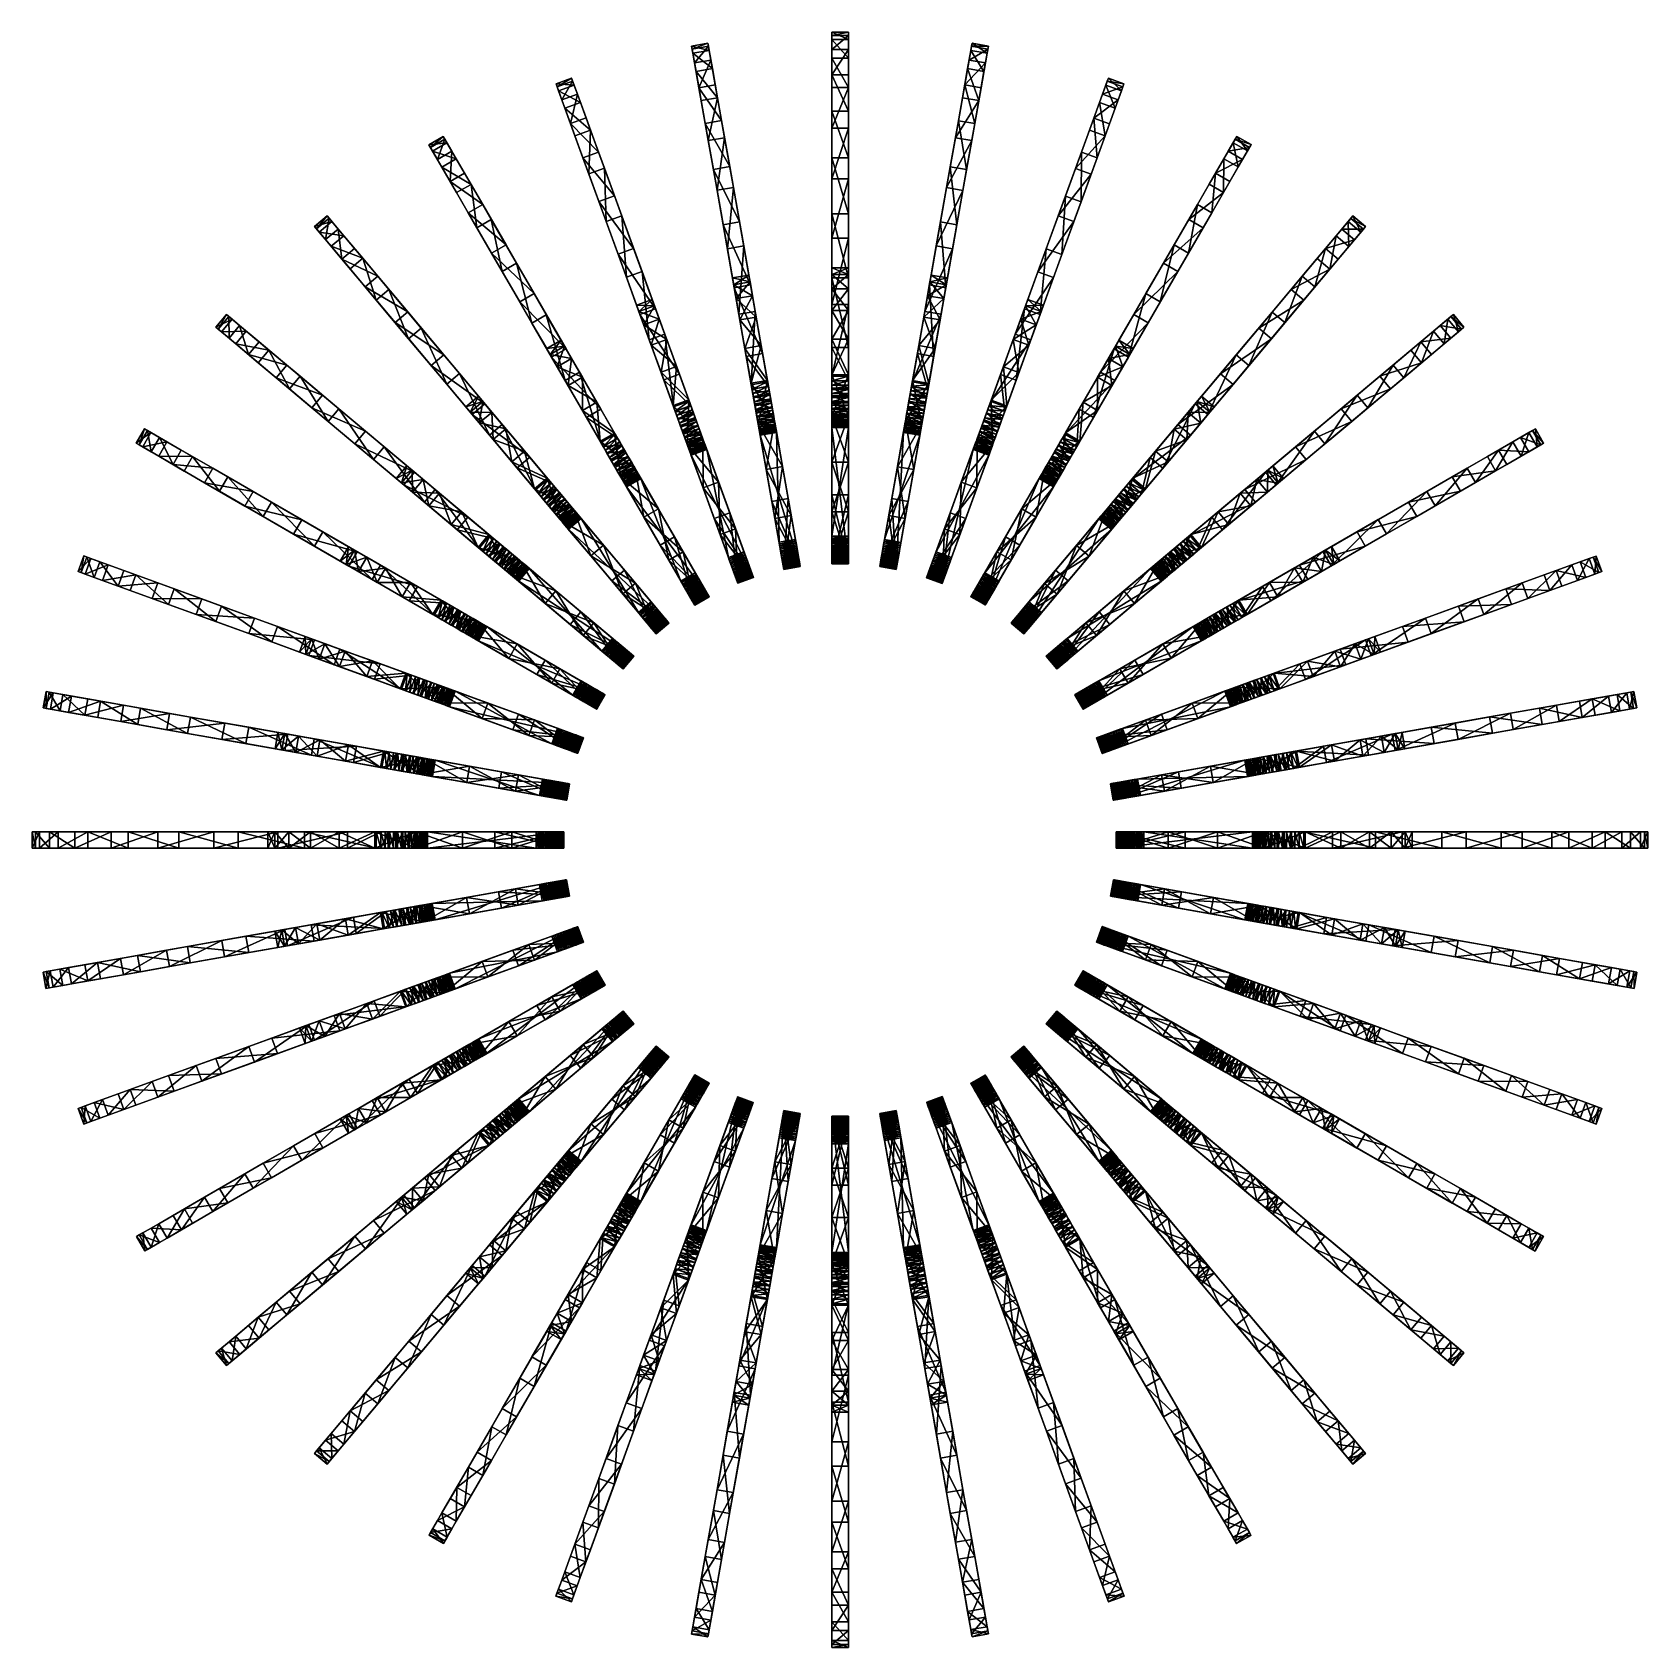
# Model space of a CAD drawing. Header units: millimetres. Extents: x 2068 to 3238, y 6081 to 7250.
import ezdxf

# ---------------------------------------------------------------- set-up
doc = ezdxf.new("R2010")
doc.units = ezdxf.units.MM

# ---------------------------------------------------------------- blocks, each defined once
blk = doc.blocks.new('export.dwg')
at = {"color": 0}
for p, q in [((285.8, 470.5), (284.7, 464.5)), ((285.8, 470.5, 12), (284.7, 464.5, 12)), ((285.8, 470.5), (284.7, 464.5)), ((285.8, 470.5, 12), (284.7, 464.5, 12)), ((286.2, 476.3), (285.8, 470.5)), ((286.2, 476.3, 12), (285.8, 470.5, 12)), ((286.2, 476.3), (285.8, 470.5)), ((286.2, 476.3, 12), (285.8, 470.5, 12)), ((285.8, 470.5), (285.8, 470.5, 12)), ((285.8, 470.5), (285.8, 470.5, 12)), ((286.2, 476.3), (384.9, 476.3)), ((286.2, 476.3, 12), (384.9, 476.3, 12)), ((286.2, 476.3), (384.9, 476.3)), ((286.2, 476.3), (286.2, 476.3, 12)), ((286.2, 476.3, 12), (384.9, 476.3, 12)), ((286.2, 476.3), (286.2, 476.3, 12)), ((384.9, 476.3), (384.9, 463.2)), ((384.9, 476.3, 12), (384.9, 463.2, 12)), ((384.9, 476.3), (384.9, 463.2)), ((384.9, 476.3), (384.9, 476.3, 12)), ((384.9, 476.3, 12), (384.9, 463.2, 12)), ((384.9, 476.3), (384.9, 476.3, 12)), ((282.8, 458.7), (280.2, 453)), ((282.8, 458.7, 12), (280.2, 453, 12)), ((282.8, 458.7), (280.2, 453)), ((282.8, 458.7, 12), (280.2, 453, 12)), ((284.7, 464.5), (282.8, 458.7)), ((284.7, 464.5, 12), (282.8, 458.7, 12)), ((284.7, 464.5), (282.8, 458.7)), ((284.7, 464.5, 12), (282.8, 458.7, 12)), ((282.8, 458.7), (282.8, 458.7, 12)), ((282.8, 458.7), (282.8, 458.7, 12)), ((284.7, 464.5), (284.7, 464.5, 12)), ((284.7, 464.5), (284.7, 464.5, 12)), ((384.9, 463.2), (334.9, 463.2)), ((334.9, 463.2), (334.9, 439.4)), ((334.9, 463.2, 12), (334.9, 439.4, 12)), ((384.9, 463.2, 12), (334.9, 463.2, 12)), ((334.9, 463.2), (334.9, 439.4)), ((334.9, 463.2), (334.9, 463.2, 12)), ((334.9, 463.2, 12), (334.9, 439.4, 12)), ((384.9, 463.2), (334.9, 463.2)), ((384.9, 463.2, 12), (334.9, 463.2, 12)), ((334.9, 463.2), (334.9, 463.2, 12)), ((384.9, 463.2), (384.9, 463.2, 12)), ((384.9, 463.2), (384.9, 463.2, 12)), ((276.8, 447.6), (272.8, 442.7)), ((276.8, 447.6, 12), (272.8, 442.7, 12)), ((276.8, 447.6), (272.8, 442.7)), ((276.8, 447.6, 12), (272.8, 442.7, 12)), ((280.2, 453), (276.8, 447.6)), ((280.2, 453, 12), (276.8, 447.6, 12)), ((280.2, 453), (276.8, 447.6)), ((280.2, 453, 12), (276.8, 447.6, 12)), ((276.8, 447.6), (276.8, 447.6, 12)), ((276.8, 447.6), (276.8, 447.6, 12)), ((280.2, 453), (280.2, 453, 12)), ((280.2, 453), (280.2, 453, 12)), ((263.2, 434.6), (257.8, 431.6)), ((263.2, 434.6, 12), (257.8, 431.6, 12)), ((263.2, 434.6), (257.8, 431.6)), ((263.2, 434.6, 12), (257.8, 431.6, 12)), ((268.2, 438.3), (263.2, 434.6)), ((268.2, 438.3, 12), (263.2, 434.6, 12)), ((268.2, 438.3), (263.2, 434.6)), ((268.2, 438.3, 12), (263.2, 434.6, 12)), ((263.2, 434.6), (263.2, 434.6, 12)), ((263.2, 434.6), (263.2, 434.6, 12)), ((272.8, 442.7), (268.2, 438.3)), ((272.8, 442.7, 12), (268.2, 438.3, 12)), ((272.8, 442.7), (268.2, 438.3)), ((272.8, 442.7, 12), (268.2, 438.3, 12)), ((268.2, 438.3), (268.2, 438.3, 12)), ((268.2, 438.3), (268.2, 438.3, 12)), ((272.8, 442.7), (272.8, 442.7, 12)), ((272.8, 442.7), (272.8, 442.7, 12)), ((334.9, 439.4), (384.9, 439.4)), ((334.9, 439.4, 12), (384.9, 439.4, 12)), ((334.9, 439.4), (384.9, 439.4)), ((334.9, 439.4), (334.9, 439.4, 12)), ((334.9, 439.4, 12), (384.9, 439.4, 12)), ((334.9, 439.4), (334.9, 439.4, 12)), ((384.9, 439.4), (384.9, 397.7)), ((384.9, 439.4, 12), (384.9, 397.7, 12)), ((384.9, 439.4), (384.9, 397.7)), ((384.9, 439.4), (384.9, 439.4, 12)), ((384.9, 439.4, 12), (384.9, 397.7, 12)), ((384.9, 439.4), (384.9, 439.4, 12)), ((228.2, 422.5), (177.7, 405.7)), ((228.2, 422.5, 12), (177.7, 405.7, 12)), ((228.2, 422.5), (177.7, 405.7)), ((228.2, 422.5, 12), (177.7, 405.7, 12)), ((252.4, 429.4), (228.2, 422.5)), ((252.4, 429.4, 12), (228.2, 422.5, 12)), ((252.4, 429.4), (228.2, 422.5)), ((252.4, 429.4, 12), (228.2, 422.5, 12)), ((228.2, 422.5), (228.2, 422.5, 12)), ((228.2, 422.5), (228.2, 422.5, 12)), ((257.8, 431.6), (252.4, 429.4)), ((257.8, 431.6, 12), (252.4, 429.4, 12)), ((257.8, 431.6), (252.4, 429.4)), ((257.8, 431.6, 12), (252.4, 429.4, 12)), ((252.4, 429.4), (252.4, 429.4, 12)), ((252.4, 429.4), (252.4, 429.4, 12)), ((257.8, 431.6), (257.8, 431.6, 12)), ((257.8, 431.6), (257.8, 431.6, 12)), ((177.7, 405.7), (131.4, 385.9)), ((177.7, 405.7, 12), (131.4, 385.9, 12)), ((177.7, 405.7), (131.4, 385.9)), ((177.7, 405.7, 12), (131.4, 385.9, 12)), ((177.7, 405.7), (177.7, 405.7, 12)), ((177.7, 405.7), (177.7, 405.7, 12)), ((311.4, 376.5), (347.3, 388.3)), ((311.4, 376.5, 12), (347.3, 388.3, 12)), ((311.4, 376.5), (347.3, 388.3)), ((311.4, 376.5, 12), (347.3, 388.3, 12)), ((347.3, 388.3), (384.9, 397.7)), ((347.3, 388.3, 12), (384.9, 397.7, 12)), ((347.3, 388.3), (384.9, 397.7)), ((347.3, 388.3, 12), (384.9, 397.7, 12)), ((347.3, 388.3), (347.3, 388.3, 12)), ((347.3, 388.3), (347.3, 388.3, 12)), ((384.9, 397.7), (384.9, 397.7, 12)), ((384.9, 397.7), (384.9, 397.7, 12)), ((131.4, 385.9), (90.8, 363.7)), ((131.4, 385.9, 12), (90.8, 363.7, 12)), ((131.4, 385.9), (90.8, 363.7)), ((131.4, 385.9, 12), (90.8, 363.7, 12)), ((131.4, 385.9), (131.4, 385.9, 12)), ((131.4, 385.9), (131.4, 385.9, 12)), ((278, 362.5), (311.4, 376.5)), ((278, 362.5, 12), (311.4, 376.5, 12)), ((278, 362.5), (311.4, 376.5)), ((278, 362.5, 12), (311.4, 376.5, 12)), ((311.4, 376.5), (311.4, 376.5, 12)), ((311.4, 376.5), (311.4, 376.5, 12)), ((90.8, 363.7), (57, 339.3)), ((90.8, 363.7, 12), (57, 339.3, 12)), ((90.8, 363.7), (57, 339.3)), ((90.8, 363.7, 12), (57, 339.3, 12)), ((90.8, 363.7), (90.8, 363.7, 12)), ((90.8, 363.7), (90.8, 363.7, 12)), ((248, 346.4), (278, 362.5)), ((248, 346.4, 12), (278, 362.5, 12)), ((248, 346.4), (278, 362.5)), ((248, 346.4, 12), (278, 362.5, 12)), ((278, 362.5), (278, 362.5, 12)), ((278, 362.5), (278, 362.5, 12)), ((57, 339.3), (30.7, 313.5)), ((57, 339.3, 12), (30.7, 313.5, 12)), ((57, 339.3), (30.7, 313.5)), ((57, 339.3, 12), (30.7, 313.5, 12)), ((57, 339.3), (57, 339.3, 12)), ((57, 339.3), (57, 339.3, 12)), ((222.3, 328.5), (248, 346.4)), ((222.3, 328.5, 12), (248, 346.4, 12)), ((222.3, 328.5), (248, 346.4)), ((222.3, 328.5, 12), (248, 346.4, 12)), ((248, 346.4), (248, 346.4, 12)), ((248, 346.4), (248, 346.4, 12)), ((201.4, 309.3), (222.3, 328.5)), ((201.4, 309.3, 12), (222.3, 328.5, 12)), ((201.4, 309.3), (222.3, 328.5)), ((201.4, 309.3, 12), (222.3, 328.5, 12)), ((222.3, 328.5), (222.3, 328.5, 12)), ((222.3, 328.5), (222.3, 328.5, 12)), ((30.7, 313.5), (12.4, 286.7)), ((30.7, 313.5, 12), (12.4, 286.7, 12)), ((30.7, 313.5), (12.4, 286.7)), ((30.7, 313.5, 12), (12.4, 286.7, 12)), ((30.7, 313.5), (30.7, 313.5, 12)), ((30.7, 313.5), (30.7, 313.5, 12)), ((185.7, 289.2), (201.4, 309.3)), ((185.7, 289.2, 12), (201.4, 309.3, 12)), ((185.7, 289.2), (201.4, 309.3)), ((185.7, 289.2, 12), (201.4, 309.3, 12)), ((201.4, 309.3), (201.4, 309.3, 12)), ((201.4, 309.3), (201.4, 309.3, 12)), ((12.4, 286.7), (2.3, 259.6)), ((12.4, 286.7, 12), (2.3, 259.6, 12)), ((12.4, 286.7), (2.3, 259.6)), ((12.4, 286.7, 12), (2.3, 259.6, 12)), ((12.4, 286.7), (12.4, 286.7, 12)), ((12.4, 286.7), (12.4, 286.7, 12)), ((175.5, 268.7), (185.7, 289.2)), ((175.5, 268.7, 12), (185.7, 289.2, 12)), ((175.5, 268.7), (185.7, 289.2)), ((175.5, 268.7, 12), (185.7, 289.2, 12)), ((185.7, 289.2), (185.7, 289.2, 12)), ((185.7, 289.2), (185.7, 289.2, 12)), ((2.3, 259.6), (0, 232.9)), ((2.3, 259.6, 12), (0, 232.9, 12)), ((2.3, 259.6), (0, 232.9)), ((2.3, 259.6, 12), (0, 232.9, 12)), ((2.3, 259.6), (2.3, 259.6, 12)), ((2.3, 259.6), (2.3, 259.6, 12)), ((170.5, 248.2), (175.5, 268.7)), ((170.5, 248.2, 12), (175.5, 268.7, 12)), ((170.5, 248.2), (175.5, 268.7)), ((170.5, 248.2, 12), (175.5, 268.7, 12)), ((175.5, 268.7), (175.5, 268.7, 12)), ((175.5, 268.7), (175.5, 268.7, 12)), ((170.5, 228.1), (170.5, 248.2)), ((170.5, 228.1, 12), (170.5, 248.2, 12)), ((170.5, 228.1), (170.5, 248.2)), ((170.5, 248.2), (170.5, 248.2, 12)), ((170.5, 228.1, 12), (170.5, 248.2, 12)), ((170.5, 248.2), (170.5, 248.2, 12)), ((0, 232.9), (5.3, 206)), ((0, 232.9, 12), (5.3, 206, 12)), ((0, 232.9), (0, 232.9, 12)), ((0, 232.9), (5.3, 206)), ((0, 232.9, 12), (5.3, 206, 12)), ((0, 232.9), (0, 232.9, 12)), ((175.5, 207.6), (170.5, 228.1)), ((175.5, 207.6, 12), (170.5, 228.1, 12)), ((175.5, 207.6), (170.5, 228.1)), ((170.5, 228.1), (170.5, 228.1, 12)), ((175.5, 207.6, 12), (170.5, 228.1, 12)), ((170.5, 228.1), (170.5, 228.1, 12)), ((5.3, 206), (18.7, 179)), ((5.3, 206, 12), (18.7, 179, 12)), ((5.3, 206), (5.3, 206, 12)), ((5.3, 206), (18.7, 179)), ((5.3, 206, 12), (18.7, 179, 12)), ((5.3, 206), (5.3, 206, 12)), ((185.7, 187.1), (175.5, 207.6)), ((185.7, 187.1, 12), (175.5, 207.6, 12)), ((185.7, 187.1), (175.5, 207.6)), ((175.5, 207.6), (175.5, 207.6, 12)), ((185.7, 187.1, 12), (175.5, 207.6, 12)), ((175.5, 207.6), (175.5, 207.6, 12)), ((18.7, 179), (40.1, 152.5)), ((18.7, 179, 12), (40.1, 152.5, 12)), ((18.7, 179), (18.7, 179, 12)), ((18.7, 179), (40.1, 152.5)), ((18.7, 179, 12), (40.1, 152.5, 12)), ((18.7, 179), (18.7, 179, 12)), ((201.4, 167), (185.7, 187.1)), ((201.4, 167, 12), (185.7, 187.1, 12)), ((201.4, 167), (185.7, 187.1)), ((185.7, 187.1), (185.7, 187.1, 12)), ((201.4, 167, 12), (185.7, 187.1, 12)), ((185.7, 187.1), (185.7, 187.1, 12)), ((222.3, 147.8), (201.4, 167)), ((222.3, 147.8, 12), (201.4, 167, 12)), ((222.3, 147.8), (201.4, 167)), ((201.4, 167), (201.4, 167, 12)), ((222.3, 147.8, 12), (201.4, 167, 12)), ((201.4, 167), (201.4, 167, 12)), ((40.1, 152.5), (69.5, 127.2)), ((40.1, 152.5, 12), (69.5, 127.2, 12)), ((40.1, 152.5), (40.1, 152.5, 12)), ((40.1, 152.5), (69.5, 127.2)), ((40.1, 152.5, 12), (69.5, 127.2, 12)), ((40.1, 152.5), (40.1, 152.5, 12)), ((248, 130), (222.3, 147.8)), ((248, 130, 12), (222.3, 147.8, 12)), ((248, 130), (222.3, 147.8)), ((222.3, 147.8), (222.3, 147.8, 12)), ((248, 130, 12), (222.3, 147.8, 12)), ((222.3, 147.8), (222.3, 147.8, 12)), ((278, 113.8), (248, 130)), ((278, 113.8, 12), (248, 130, 12)), ((278, 113.8), (248, 130)), ((248, 130), (248, 130, 12)), ((278, 113.8, 12), (248, 130, 12)), ((248, 130), (248, 130, 12)), ((69.5, 127.2), (106.1, 103.6)), ((69.5, 127.2, 12), (106.1, 103.6, 12)), ((69.5, 127.2), (69.5, 127.2, 12)), ((69.5, 127.2), (106.1, 103.6)), ((69.5, 127.2, 12), (106.1, 103.6, 12)), ((69.5, 127.2), (69.5, 127.2, 12)), ((311.4, 99.8), (278, 113.8)), ((311.4, 99.8, 12), (278, 113.8, 12)), ((311.4, 99.8), (278, 113.8)), ((278, 113.8), (278, 113.8, 12)), ((311.4, 99.8, 12), (278, 113.8, 12)), ((278, 113.8), (278, 113.8, 12)), ((106.1, 103.6), (149.1, 82.3)), ((106.1, 103.6, 12), (149.1, 82.3, 12)), ((106.1, 103.6), (106.1, 103.6, 12)), ((106.1, 103.6), (149.1, 82.3)), ((106.1, 103.6, 12), (149.1, 82.3, 12)), ((106.1, 103.6), (106.1, 103.6, 12)), ((347.3, 88), (311.4, 99.8)), ((347.3, 88, 12), (311.4, 99.8, 12)), ((347.3, 88), (311.4, 99.8)), ((311.4, 99.8), (311.4, 99.8, 12)), ((347.3, 88, 12), (311.4, 99.8, 12)), ((311.4, 99.8), (311.4, 99.8, 12)), ((149.1, 82.3), (197.2, 63.7)), ((149.1, 82.3, 12), (197.2, 63.7, 12)), ((149.1, 82.3), (149.1, 82.3, 12)), ((149.1, 82.3), (197.2, 63.7)), ((149.1, 82.3, 12), (197.2, 63.7, 12)), ((149.1, 82.3), (149.1, 82.3, 12)), ((384.9, 78.6), (347.3, 88)), ((384.9, 78.6, 12), (347.3, 88, 12)), ((384.9, 78.6), (347.3, 88)), ((347.3, 88), (347.3, 88, 12)), ((384.9, 78.6, 12), (347.3, 88, 12)), ((347.3, 88), (347.3, 88, 12)), ((384.9, 78.6), (384.9, 57.2)), ((384.9, 78.6, 12), (384.9, 57.2, 12)), ((384.9, 78.6), (384.9, 57.2)), ((384.9, 78.6), (384.9, 78.6, 12)), ((384.9, 78.6, 12), (384.9, 57.2, 12)), ((384.9, 78.6), (384.9, 78.6, 12)), ((197.2, 63.7), (249, 48)), ((197.2, 63.7, 12), (249, 48, 12)), ((197.2, 63.7), (197.2, 63.7, 12)), ((197.2, 63.7), (249, 48)), ((197.2, 63.7, 12), (249, 48, 12)), ((197.2, 63.7), (197.2, 63.7, 12)), ((252.3, 47), (249, 48)), ((252.3, 47, 12), (249, 48, 12)), ((249, 48), (249, 48, 12)), ((252.3, 47), (249, 48)), ((252.3, 47, 12), (249, 48, 12)), ((249, 48), (249, 48, 12)), ((255.5, 45.8), (252.3, 47)), ((255.5, 45.8, 12), (252.3, 47, 12)), ((252.3, 47), (252.3, 47, 12)), ((255.5, 45.8), (252.3, 47)), ((255.5, 45.8, 12), (252.3, 47, 12)), ((252.3, 47), (252.3, 47, 12)), ((384.9, 57.2), (334.9, 57.2)), ((334.9, 57.2), (334.9, 45.6)), ((334.9, 57.2, 12), (334.9, 45.6, 12)), ((384.9, 57.2, 12), (334.9, 57.2, 12)), ((334.9, 57.2), (334.9, 45.6)), ((334.9, 57.2), (334.9, 57.2, 12)), ((334.9, 57.2, 12), (334.9, 45.6, 12)), ((384.9, 57.2), (334.9, 57.2)), ((384.9, 57.2, 12), (334.9, 57.2, 12)), ((334.9, 57.2), (334.9, 57.2, 12)), ((384.9, 57.2), (384.9, 57.2, 12)), ((384.9, 57.2), (384.9, 57.2, 12)), ((258.6, 44.3), (255.5, 45.8)), ((258.6, 44.3, 12), (255.5, 45.8, 12)), ((255.5, 45.8), (255.5, 45.8, 12)), ((258.6, 44.3), (255.5, 45.8)), ((258.6, 44.3, 12), (255.5, 45.8, 12)), ((255.5, 45.8), (255.5, 45.8, 12)), ((261.6, 42.7), (258.6, 44.3)), ((261.6, 42.7, 12), (258.6, 44.3, 12)), ((258.6, 44.3), (258.6, 44.3, 12)), ((261.6, 42.7), (258.6, 44.3)), ((261.6, 42.7, 12), (258.6, 44.3, 12)), ((258.6, 44.3), (258.6, 44.3, 12)), ((264.5, 40.8), (261.6, 42.7)), ((264.5, 40.8, 12), (261.6, 42.7, 12)), ((261.6, 42.7), (261.6, 42.7, 12)), ((264.5, 40.8), (261.6, 42.7)), ((264.5, 40.8, 12), (261.6, 42.7, 12)), ((261.6, 42.7), (261.6, 42.7, 12)), ((267.3, 38.8), (264.5, 40.8)), ((267.3, 38.8, 12), (264.5, 40.8, 12)), ((264.5, 40.8), (264.5, 40.8, 12)), ((267.3, 38.8), (264.5, 40.8)), ((267.3, 38.8, 12), (264.5, 40.8, 12)), ((264.5, 40.8), (264.5, 40.8, 12)), ((269.9, 36.6), (267.3, 38.8)), ((269.9, 36.6, 12), (267.3, 38.8, 12)), ((267.3, 38.8), (267.3, 38.8, 12)), ((269.9, 36.6), (267.3, 38.8)), ((269.9, 36.6, 12), (267.3, 38.8, 12)), ((267.3, 38.8), (267.3, 38.8, 12)), ((272.3, 34.2), (269.9, 36.6)), ((272.3, 34.2, 12), (269.9, 36.6, 12)), ((269.9, 36.6), (269.9, 36.6, 12)), ((272.3, 34.2), (269.9, 36.6)), ((272.3, 34.2, 12), (269.9, 36.6, 12)), ((269.9, 36.6), (269.9, 36.6, 12)), ((334.9, 45.6), (384.9, 45.6)), ((334.9, 45.6, 12), (384.9, 45.6, 12)), ((334.9, 45.6), (384.9, 45.6)), ((334.9, 45.6), (334.9, 45.6, 12)), ((334.9, 45.6, 12), (384.9, 45.6, 12)), ((334.9, 45.6), (334.9, 45.6, 12)), ((384.9, 45.6), (384.9, 22.2)), ((384.9, 45.6, 12), (384.9, 22.2, 12)), ((384.9, 45.6), (384.9, 22.2)), ((384.9, 45.6), (384.9, 45.6, 12)), ((384.9, 45.6, 12), (384.9, 22.2, 12)), ((384.9, 45.6), (384.9, 45.6, 12)), ((274.6, 31.6), (272.3, 34.2)), ((274.6, 31.6, 12), (272.3, 34.2, 12)), ((272.3, 34.2), (272.3, 34.2, 12)), ((274.6, 31.6), (272.3, 34.2)), ((274.6, 31.6, 12), (272.3, 34.2, 12)), ((272.3, 34.2), (272.3, 34.2, 12)), ((276.7, 28.9), (274.6, 31.6)), ((276.7, 28.9, 12), (274.6, 31.6, 12)), ((274.6, 31.6), (274.6, 31.6, 12)), ((276.7, 28.9), (274.6, 31.6)), ((276.7, 28.9, 12), (274.6, 31.6, 12)), ((274.6, 31.6), (274.6, 31.6, 12)), ((278.6, 26), (276.7, 28.9)), ((278.6, 26, 12), (276.7, 28.9, 12)), ((276.7, 28.9), (276.7, 28.9, 12)), ((278.6, 26), (276.7, 28.9)), ((278.6, 26, 12), (276.7, 28.9, 12)), ((276.7, 28.9), (276.7, 28.9, 12)), ((280.3, 23.1), (278.6, 26)), ((280.3, 23.1, 12), (278.6, 26, 12)), ((278.6, 26), (278.6, 26, 12)), ((280.3, 23.1), (278.6, 26)), ((280.3, 23.1, 12), (278.6, 26, 12)), ((278.6, 26), (278.6, 26, 12)), ((281.8, 20), (280.3, 23.1)), ((281.8, 20, 12), (280.3, 23.1, 12)), ((280.3, 23.1), (280.3, 23.1, 12)), ((281.8, 20), (280.3, 23.1)), ((281.8, 20, 12), (280.3, 23.1, 12)), ((280.3, 23.1), (280.3, 23.1, 12)), ((283.1, 16.8), (281.8, 20)), ((283.1, 16.8, 12), (281.8, 20, 12)), ((281.8, 20), (281.8, 20, 12)), ((283.1, 16.8), (281.8, 20)), ((283.1, 16.8, 12), (281.8, 20, 12)), ((281.8, 20), (281.8, 20, 12)), ((284.2, 13.5), (283.1, 16.8)), ((284.2, 13.5, 12), (283.1, 16.8, 12)), ((283.1, 16.8), (283.1, 16.8, 12)), ((284.2, 13.5), (283.1, 16.8)), ((284.2, 13.5, 12), (283.1, 16.8, 12)), ((283.1, 16.8), (283.1, 16.8, 12)), ((285, 10.2), (284.2, 13.5)), ((285, 10.2, 12), (284.2, 13.5, 12)), ((284.2, 13.5), (284.2, 13.5, 12)), ((285, 10.2), (284.2, 13.5)), ((285, 10.2, 12), (284.2, 13.5, 12)), ((284.2, 13.5), (284.2, 13.5, 12)), ((383.3, 12.3), (382.8, 11.2)), ((383.3, 12.3, 12), (382.8, 11.2, 12)), ((383.3, 12.3), (382.8, 11.2)), ((383.3, 12.3, 12), (382.8, 11.2, 12)), ((383.8, 13.6), (383.3, 12.3)), ((383.8, 13.6, 12), (383.3, 12.3, 12)), ((383.8, 13.6), (383.3, 12.3)), ((383.8, 13.6, 12), (383.3, 12.3, 12)), ((383.3, 12.3), (383.3, 12.3, 12)), ((383.3, 12.3), (383.3, 12.3, 12)), ((384.2, 14.8), (383.8, 13.6)), ((384.2, 14.8, 12), (383.8, 13.6, 12)), ((384.2, 14.8), (383.8, 13.6)), ((384.2, 14.8, 12), (383.8, 13.6, 12)), ((383.8, 13.6), (383.8, 13.6, 12)), ((383.8, 13.6), (383.8, 13.6, 12)), ((384.5, 16.1), (384.2, 14.8)), ((384.5, 16.1, 12), (384.2, 14.8, 12)), ((384.5, 16.1), (384.2, 14.8)), ((384.5, 16.1, 12), (384.2, 14.8, 12)), ((384.2, 14.8), (384.2, 14.8, 12)), ((384.2, 14.8), (384.2, 14.8, 12)), ((384.7, 17.4), (384.5, 16.1)), ((384.7, 17.4, 12), (384.5, 16.1, 12)), ((384.7, 17.4), (384.5, 16.1)), ((384.7, 17.4, 12), (384.5, 16.1, 12)), ((384.5, 16.1), (384.5, 16.1, 12)), ((384.5, 16.1), (384.5, 16.1, 12)), ((384.8, 18.7), (384.7, 17.4)), ((384.8, 18.7, 12), (384.7, 17.4, 12)), ((384.8, 18.7), (384.7, 17.4)), ((384.8, 18.7, 12), (384.7, 17.4, 12)), ((384.7, 17.4), (384.7, 17.4, 12)), ((384.7, 17.4), (384.7, 17.4, 12)), ((384.9, 20), (384.8, 18.7)), ((384.9, 20, 12), (384.8, 18.7, 12)), ((384.9, 20), (384.8, 18.7)), ((384.9, 20, 12), (384.8, 18.7, 12)), ((384.8, 18.7), (384.8, 18.7, 12)), ((384.8, 18.7), (384.8, 18.7, 12)), ((384.9, 22.2), (384.9, 20)), ((384.9, 22.2, 12), (384.9, 20, 12)), ((384.9, 22.2), (384.9, 20)), ((384.9, 22.2), (384.9, 22.2, 12)), ((384.9, 22.2, 12), (384.9, 20, 12)), ((384.9, 22.2), (384.9, 22.2, 12)), ((384.9, 20), (384.9, 20, 12)), ((384.9, 20), (384.9, 20, 12)), ((285.6, 6.8), (285, 10.2)), ((285.6, 6.8, 12), (285, 10.2, 12)), ((285, 10.2), (285, 10.2, 12)), ((285.6, 6.8), (285, 10.2)), ((285.6, 6.8, 12), (285, 10.2, 12)), ((285, 10.2), (285, 10.2, 12)), ((286, 3.4), (285.6, 6.8)), ((286, 3.4, 12), (285.6, 6.8, 12)), ((285.6, 6.8), (285.6, 6.8, 12)), ((286, 3.4), (285.6, 6.8)), ((286, 3.4, 12), (285.6, 6.8, 12)), ((285.6, 6.8), (285.6, 6.8, 12)), ((286.2, 0), (286, 3.4)), ((286.2, 0, 12), (286, 3.4, 12)), ((286, 3.4), (286, 3.4, 12)), ((286.2, 0), (286, 3.4)), ((286.2, 0, 12), (286, 3.4, 12)), ((286, 3.4), (286, 3.4, 12)), ((364.9, 0), (286.2, 0)), ((364.9, 0, 12), (286.2, 0, 12)), ((286.2, 0), (286.2, 0, 12)), ((364.9, 0), (286.2, 0)), ((364.9, 0, 12), (286.2, 0, 12)), ((286.2, 0), (286.2, 0, 12)), ((366.2, 0), (364.9, 0)), ((366.2, 0, 12), (364.9, 0, 12)), ((364.9, 0), (364.9, 0, 12)), ((366.2, 0), (364.9, 0)), ((366.2, 0, 12), (364.9, 0, 12)), ((364.9, 0), (364.9, 0, 12)), ((367.5, 0.2), (366.2, 0)), ((367.5, 0.2, 12), (366.2, 0, 12)), ((367.5, 0.2), (366.2, 0)), ((367.5, 0.2, 12), (366.2, 0, 12)), ((366.2, 0), (366.2, 0, 12)), ((366.2, 0), (366.2, 0, 12)), ((368.8, 0.4), (367.5, 0.2)), ((368.8, 0.4, 12), (367.5, 0.2, 12)), ((368.8, 0.4), (367.5, 0.2)), ((368.8, 0.4, 12), (367.5, 0.2, 12)), ((367.5, 0.2), (367.5, 0.2, 12)), ((367.5, 0.2), (367.5, 0.2, 12)), ((370, 0.7), (368.8, 0.4)), ((370, 0.7, 12), (368.8, 0.4, 12)), ((370, 0.7), (368.8, 0.4)), ((370, 0.7, 12), (368.8, 0.4, 12)), ((368.8, 0.4), (368.8, 0.4, 12)), ((368.8, 0.4), (368.8, 0.4, 12)), ((371.3, 1.1), (370, 0.7)), ((371.3, 1.1, 12), (370, 0.7, 12)), ((371.3, 1.1), (370, 0.7)), ((371.3, 1.1, 12), (370, 0.7, 12)), ((370, 0.7), (370, 0.7, 12)), ((370, 0.7), (370, 0.7, 12)), ((372.5, 1.5), (371.3, 1.1)), ((372.5, 1.5, 12), (371.3, 1.1, 12)), ((372.5, 1.5), (371.3, 1.1)), ((372.5, 1.5, 12), (371.3, 1.1, 12)), ((371.3, 1.1), (371.3, 1.1, 12)), ((371.3, 1.1), (371.3, 1.1, 12)), ((373.7, 2.1), (372.5, 1.5)), ((373.7, 2.1, 12), (372.5, 1.5, 12)), ((373.7, 2.1), (372.5, 1.5)), ((373.7, 2.1, 12), (372.5, 1.5, 12)), ((372.5, 1.5), (372.5, 1.5, 12)), ((372.5, 1.5), (372.5, 1.5, 12)), ((374.9, 2.7), (373.7, 2.1)), ((374.9, 2.7, 12), (373.7, 2.1, 12)), ((374.9, 2.7), (373.7, 2.1)), ((374.9, 2.7, 12), (373.7, 2.1, 12)), ((373.7, 2.1), (373.7, 2.1, 12)), ((373.7, 2.1), (373.7, 2.1, 12)), ((376, 3.4), (374.9, 2.7)), ((376, 3.4, 12), (374.9, 2.7, 12)), ((376, 3.4), (374.9, 2.7)), ((376, 3.4, 12), (374.9, 2.7, 12)), ((374.9, 2.7), (374.9, 2.7, 12)), ((374.9, 2.7), (374.9, 2.7, 12)), ((377, 4.1), (376, 3.4)), ((377, 4.1, 12), (376, 3.4, 12)), ((377, 4.1), (376, 3.4)), ((377, 4.1, 12), (376, 3.4, 12)), ((376, 3.4), (376, 3.4, 12)), ((376, 3.4), (376, 3.4, 12)), ((378, 5), (377, 4.1)), ((378, 5, 12), (377, 4.1, 12)), ((378, 5), (377, 4.1)), ((378, 5, 12), (377, 4.1, 12)), ((377, 4.1), (377, 4.1, 12)), ((377, 4.1), (377, 4.1, 12)), ((379, 5.9), (378, 5)), ((379, 5.9, 12), (378, 5, 12)), ((379, 5.9), (378, 5)), ((379, 5.9, 12), (378, 5, 12)), ((378, 5), (378, 5, 12)), ((378, 5), (378, 5, 12)), ((379.9, 6.8), (379, 5.9)), ((379.9, 6.8, 12), (379, 5.9, 12)), ((379.9, 6.8), (379, 5.9)), ((379.9, 6.8, 12), (379, 5.9, 12)), ((379, 5.9), (379, 5.9, 12)), ((379, 5.9), (379, 5.9, 12)), ((380.7, 7.8), (379.9, 6.8)), ((380.7, 7.8, 12), (379.9, 6.8, 12)), ((380.7, 7.8), (379.9, 6.8)), ((380.7, 7.8, 12), (379.9, 6.8, 12)), ((379.9, 6.8), (379.9, 6.8, 12)), ((379.9, 6.8), (379.9, 6.8, 12)), ((381.5, 8.9), (380.7, 7.8)), ((381.5, 8.9, 12), (380.7, 7.8, 12)), ((381.5, 8.9), (380.7, 7.8)), ((381.5, 8.9, 12), (380.7, 7.8, 12)), ((380.7, 7.8), (380.7, 7.8, 12)), ((380.7, 7.8), (380.7, 7.8, 12)), ((382.2, 10), (381.5, 8.9)), ((382.2, 10, 12), (381.5, 8.9, 12)), ((382.2, 10), (381.5, 8.9)), ((382.2, 10, 12), (381.5, 8.9, 12)), ((381.5, 8.9), (381.5, 8.9, 12)), ((381.5, 8.9), (381.5, 8.9, 12)), ((382.8, 11.2), (382.2, 10)), ((382.8, 11.2, 12), (382.2, 10, 12)), ((382.8, 11.2), (382.2, 10)), ((382.8, 11.2, 12), (382.2, 10, 12)), ((382.2, 10), (382.2, 10, 12)), ((382.2, 10), (382.2, 10, 12)), ((382.8, 11.2), (382.8, 11.2, 12)), ((382.8, 11.2), (382.8, 11.2, 12))]:
    blk.add_line(p, q, dxfattribs=at)
mesh = blk.add_polyface(dxfattribs=at)
corners = [(2.3, 259.6), (5.3, 206), (0, 232.9), (12.4, 286.7), (18.7, 179), (30.7, 313.5), (40.1, 152.5), (57, 339.3), (69.5, 127.2), (90.8, 363.7), (106.1, 103.6), (131.4, 385.9), (149.1, 82.3), (177.7, 405.7), (170.5, 248.2), (175.5, 268.7), (185.7, 289.2), (228.2, 422.5), (201.4, 309.3), (222.3, 328.5), (248, 346.4), (252.4, 429.4), (278, 362.5), (257.8, 431.6), (263.2, 434.6), (268.2, 438.3), (272.8, 442.7), (276.8, 447.6), (280.2, 453), (311.4, 376.5), (282.8, 458.7), (284.7, 464.5), (285.8, 470.5), (286.2, 476.3), (334.9, 463.2), (384.9, 476.3), (384.9, 463.2), (334.9, 439.4), (347.3, 388.3), (384.9, 439.4), (384.9, 397.7), (347.3, 88), (334.9, 57.2), (311.4, 99.8), (384.9, 57.2), (384.9, 78.6), (170.5, 228.1), (197.2, 63.7), (175.5, 207.6), (185.7, 187.1), (201.4, 167), (249, 48), (222.3, 147.8), (248, 130), (278, 113.8), (252.3, 47), (255.5, 45.8), (258.6, 44.3), (261.6, 42.7), (264.5, 40.8), (267.3, 38.8), (269.9, 36.6), (272.3, 34.2), (274.6, 31.6), (276.7, 28.9), (278.6, 26), (280.3, 23.1), (281.8, 20), (283.1, 16.8), (284.2, 13.5), (285, 10.2), (285.6, 6.8), (286, 3.4), (286.2, 0), (334.9, 45.6), (364.9, 0), (384.9, 45.6), (366.2, 0), (367.5, 0.2), (368.8, 0.4), (370, 0.7), (371.3, 1.1), (372.5, 1.5), (373.7, 2.1), (374.9, 2.7), (376, 3.4), (377, 4.1), (378, 5), (379, 5.9), (379.9, 6.8), (380.7, 7.8), (381.5, 8.9), (382.2, 10), (382.8, 11.2), (383.3, 12.3), (383.8, 13.6), (384.2, 14.8), (384.5, 16.1), (384.7, 17.4), (384.8, 18.7), (384.9, 22.2), (384.9, 20)]
mesh.append_faces([[corners[k] for k in face] for face in [(0, 1, 2), (34, 35, 36), (38, 39, 40), (44, 41, 45), (99, 100, 101)]], dxfattribs={"vtx0": -1, "color": 0})
mesh.append_faces([[corners[k] for k in face] for face in [(1, 3, 4), (4, 5, 6), (6, 7, 8), (8, 9, 10), (10, 11, 12), (14, 13, 15), (15, 13, 16), (16, 17, 18), (18, 17, 19), (19, 17, 20), (20, 21, 22), (22, 28, 29), (29, 37, 38), (37, 29, 34), (41, 42, 43), (42, 41, 44), (12, 46, 47), (46, 12, 14), (47, 50, 51), (51, 54, 55), (55, 54, 56), (56, 54, 57), (57, 54, 58), (58, 54, 59), (59, 54, 60), (60, 54, 61), (61, 54, 62), (62, 54, 63), (63, 54, 64), (64, 54, 65), (65, 43, 66), (66, 43, 67), (67, 43, 68), (68, 43, 69), (69, 43, 70), (70, 43, 71), (71, 43, 72), (72, 43, 73), (73, 74, 75), (74, 43, 42), (75, 76, 77), (77, 76, 78), (78, 76, 79), (79, 76, 80), (80, 76, 81), (81, 76, 82), (82, 76, 83), (83, 76, 84), (84, 76, 85), (85, 76, 86), (86, 76, 87), (87, 76, 88), (88, 76, 89), (89, 76, 90), (90, 76, 91), (91, 76, 92), (92, 76, 93), (93, 76, 94), (94, 76, 95), (95, 76, 96), (96, 76, 97), (97, 76, 98), (98, 76, 99)]], dxfattribs={"vtx0": -1, "vtx1": -1, "color": 0})
mesh.append_faces([[corners[k] for k in face] for face in [(12, 13, 14), (29, 33, 34), (73, 43, 74)]], dxfattribs={"vtx0": -1, "vtx1": -1, "vtx2": -1, "color": 0})
mesh.append_faces([[corners[k] for k in face] for face in [(1, 0, 3), (4, 3, 5), (6, 5, 7), (8, 7, 9), (10, 9, 11), (12, 11, 13), (16, 13, 17), (20, 17, 21), (22, 21, 23), (22, 23, 24), (22, 24, 25), (22, 25, 26), (22, 26, 27), (22, 27, 28), (29, 28, 30), (29, 30, 31), (29, 31, 32), (29, 32, 33), (34, 33, 35), (38, 37, 39), (47, 46, 48), (47, 48, 49), (47, 49, 50), (51, 50, 52), (51, 52, 53), (51, 53, 54), (65, 54, 43), (75, 74, 76), (99, 76, 100)]], dxfattribs={"vtx0": -1, "vtx2": -1, "color": 0})
mesh = blk.add_polyface(dxfattribs=at)
corners = [(347.3, 388.3, 12), (334.9, 439.4, 12), (311.4, 376.5, 12), (384.9, 439.4, 12), (384.9, 397.7, 12), (5.3, 206, 12), (2.3, 259.6, 12), (0, 232.9, 12), (12.4, 286.7, 12), (18.7, 179, 12), (30.7, 313.5, 12), (40.1, 152.5, 12), (57, 339.3, 12), (69.5, 127.2, 12), (90.8, 363.7, 12), (106.1, 103.6, 12), (131.4, 385.9, 12), (149.1, 82.3, 12), (177.7, 405.7, 12), (170.5, 248.2, 12), (170.5, 228.1, 12), (175.5, 268.7, 12), (185.7, 289.2, 12), (228.2, 422.5, 12), (201.4, 309.3, 12), (222.3, 328.5, 12), (248, 346.4, 12), (252.4, 429.4, 12), (278, 362.5, 12), (257.8, 431.6, 12), (263.2, 434.6, 12), (268.2, 438.3, 12), (272.8, 442.7, 12), (276.8, 447.6, 12), (280.2, 453, 12), (282.8, 458.7, 12), (284.7, 464.5, 12), (285.8, 470.5, 12), (286.2, 476.3, 12), (334.9, 463.2, 12), (384.9, 476.3, 12), (384.9, 463.2, 12), (384.9, 20, 12), (384.9, 22.2, 12), (384.8, 18.7, 12), (197.2, 63.7, 12), (175.5, 207.6, 12), (185.7, 187.1, 12), (201.4, 167, 12), (249, 48, 12), (222.3, 147.8, 12), (248, 130, 12), (278, 113.8, 12), (252.3, 47, 12), (255.5, 45.8, 12), (258.6, 44.3, 12), (261.6, 42.7, 12), (264.5, 40.8, 12), (267.3, 38.8, 12), (269.9, 36.6, 12), (272.3, 34.2, 12), (274.6, 31.6, 12), (276.7, 28.9, 12), (278.6, 26, 12), (311.4, 99.8, 12), (280.3, 23.1, 12), (281.8, 20, 12), (283.1, 16.8, 12), (284.2, 13.5, 12), (285, 10.2, 12), (285.6, 6.8, 12), (286, 3.4, 12), (286.2, 0, 12), (334.9, 45.6, 12), (364.9, 0, 12), (384.9, 45.6, 12), (366.2, 0, 12), (367.5, 0.2, 12), (368.8, 0.4, 12), (370, 0.7, 12), (371.3, 1.1, 12), (372.5, 1.5, 12), (373.7, 2.1, 12), (374.9, 2.7, 12), (376, 3.4, 12), (377, 4.1, 12), (378, 5, 12), (379, 5.9, 12), (379.9, 6.8, 12), (380.7, 7.8, 12), (381.5, 8.9, 12), (382.2, 10, 12), (382.8, 11.2, 12), (383.3, 12.3, 12), (383.8, 13.6, 12), (384.2, 14.8, 12), (384.5, 16.1, 12), (384.7, 17.4, 12), (334.9, 57.2, 12), (347.3, 88, 12), (384.9, 57.2, 12), (384.9, 78.6, 12)]
mesh.append_faces([[corners[k] for k in face] for face in [(3, 0, 4), (5, 6, 7), (40, 39, 41), (99, 100, 101)]], dxfattribs={"vtx0": -1, "color": 0})
mesh.append_faces([[corners[k] for k in face] for face in [(0, 1, 2), (1, 0, 3), (6, 5, 8), (8, 9, 10), (10, 11, 12), (12, 13, 14), (14, 15, 16), (16, 17, 18), (19, 17, 20), (18, 22, 23), (23, 26, 27), (27, 28, 29), (29, 28, 30), (30, 28, 31), (31, 28, 32), (32, 28, 33), (33, 28, 34), (34, 2, 35), (35, 2, 36), (36, 2, 37), (37, 2, 38), (38, 39, 40), (39, 2, 1), (45, 20, 17), (20, 45, 46), (46, 45, 47), (47, 45, 48), (48, 49, 50), (50, 49, 51), (51, 49, 52), (52, 63, 64), (73, 74, 75), (75, 44, 43), (64, 98, 99), (98, 64, 73)]], dxfattribs={"vtx0": -1, "vtx1": -1, "color": 0})
mesh.append_faces([[corners[k] for k in face] for face in [(18, 17, 19), (38, 2, 39), (64, 72, 73)]], dxfattribs={"vtx0": -1, "vtx1": -1, "vtx2": -1, "color": 0})
mesh.append_faces([[corners[k] for k in face] for face in [(8, 5, 9), (10, 9, 11), (12, 11, 13), (14, 13, 15), (16, 15, 17), (18, 19, 21), (18, 21, 22), (23, 22, 24), (23, 24, 25), (23, 25, 26), (27, 26, 28), (34, 28, 2), (48, 45, 49), (52, 49, 53), (52, 53, 54), (52, 54, 55), (52, 55, 56), (52, 56, 57), (52, 57, 58), (52, 58, 59), (52, 59, 60), (52, 60, 61), (52, 61, 62), (52, 62, 63), (64, 63, 65), (64, 65, 66), (64, 66, 67), (64, 67, 68), (64, 68, 69), (64, 69, 70), (64, 70, 71), (64, 71, 72), (73, 72, 74), (75, 74, 76), (75, 76, 77), (75, 77, 78), (75, 78, 79), (75, 79, 80), (75, 80, 81), (75, 81, 82), (75, 82, 83), (75, 83, 84), (75, 84, 85), (75, 85, 86), (75, 86, 87), (75, 87, 88), (75, 88, 89), (75, 89, 90), (75, 90, 91), (75, 91, 92), (75, 92, 93), (75, 93, 94), (75, 94, 95), (75, 95, 96), (75, 96, 97), (75, 97, 44), (99, 98, 100)]], dxfattribs={"vtx0": -1, "vtx2": -1, "color": 0})
mesh.append_faces([[corners[k] for k in face] for face in [(42, 43, 44)]], dxfattribs={"vtx1": -1, "color": 0})
mesh = blk.add_polyface(dxfattribs=at)
corners = [(285.8, 470.5, 12), (284.7, 464.5), (284.7, 464.5, 12), (285.8, 470.5)]
mesh.append_faces([[corners[k] for k in face] for face in [(0, 1, 2), (1, 0, 3)]], dxfattribs={"vtx0": -1, "color": 0})
mesh = blk.add_polyface(dxfattribs=at)
corners = [(286.2, 476.3, 12), (285.8, 470.5), (285.8, 470.5, 12), (286.2, 476.3)]
mesh.append_faces([[corners[k] for k in face] for face in [(0, 1, 2), (1, 0, 3)]], dxfattribs={"vtx0": -1, "color": 0})
mesh = blk.add_polyface(dxfattribs=at)
corners = [(286.2, 476.3, 12), (384.9, 476.3), (286.2, 476.3), (384.9, 476.3, 12)]
mesh.append_faces([[corners[k] for k in face] for face in [(0, 1, 2), (1, 0, 3)]], dxfattribs={"vtx0": -1, "color": 0})
mesh = blk.add_polyface(dxfattribs=at)
corners = [(384.9, 476.3), (384.9, 463.2, 12), (384.9, 463.2), (384.9, 476.3, 12)]
mesh.append_faces([[corners[k] for k in face] for face in [(0, 1, 2), (1, 0, 3)]], dxfattribs={"vtx0": -1, "color": 0})
mesh = blk.add_polyface(dxfattribs=at)
corners = [(282.8, 458.7, 12), (280.2, 453), (280.2, 453, 12), (282.8, 458.7)]
mesh.append_faces([[corners[k] for k in face] for face in [(0, 1, 2), (1, 0, 3)]], dxfattribs={"vtx0": -1, "color": 0})
mesh = blk.add_polyface(dxfattribs=at)
corners = [(284.7, 464.5, 12), (282.8, 458.7), (282.8, 458.7, 12), (284.7, 464.5)]
mesh.append_faces([[corners[k] for k in face] for face in [(0, 1, 2), (1, 0, 3)]], dxfattribs={"vtx0": -1, "color": 0})
mesh = blk.add_polyface(dxfattribs=at)
corners = [(334.9, 463.2), (334.9, 439.4, 12), (334.9, 439.4), (334.9, 463.2, 12)]
mesh.append_faces([[corners[k] for k in face] for face in [(0, 1, 2), (1, 0, 3)]], dxfattribs={"vtx0": -1, "color": 0})
mesh = blk.add_polyface(dxfattribs=at)
corners = [(384.9, 463.2, 12), (334.9, 463.2), (384.9, 463.2), (334.9, 463.2, 12)]
mesh.append_faces([[corners[k] for k in face] for face in [(0, 1, 2), (1, 0, 3)]], dxfattribs={"vtx0": -1, "color": 0})
mesh = blk.add_polyface(dxfattribs=at)
corners = [(276.8, 447.6, 12), (272.8, 442.7), (272.8, 442.7, 12), (276.8, 447.6)]
mesh.append_faces([[corners[k] for k in face] for face in [(0, 1, 2), (1, 0, 3)]], dxfattribs={"vtx0": -1, "color": 0})
mesh = blk.add_polyface(dxfattribs=at)
corners = [(280.2, 453, 12), (276.8, 447.6), (276.8, 447.6, 12), (280.2, 453)]
mesh.append_faces([[corners[k] for k in face] for face in [(0, 1, 2), (1, 0, 3)]], dxfattribs={"vtx0": -1, "color": 0})
mesh = blk.add_polyface(dxfattribs=at)
corners = [(257.8, 431.6, 12), (263.2, 434.6), (257.8, 431.6), (263.2, 434.6, 12)]
mesh.append_faces([[corners[k] for k in face] for face in [(0, 1, 2), (1, 0, 3)]], dxfattribs={"vtx0": -1, "color": 0})
mesh = blk.add_polyface(dxfattribs=at)
corners = [(263.2, 434.6, 12), (268.2, 438.3), (263.2, 434.6), (268.2, 438.3, 12)]
mesh.append_faces([[corners[k] for k in face] for face in [(0, 1, 2), (1, 0, 3)]], dxfattribs={"vtx0": -1, "color": 0})
mesh = blk.add_polyface(dxfattribs=at)
corners = [(268.2, 438.3, 12), (272.8, 442.7), (268.2, 438.3), (272.8, 442.7, 12)]
mesh.append_faces([[corners[k] for k in face] for face in [(0, 1, 2), (1, 0, 3)]], dxfattribs={"vtx0": -1, "color": 0})
mesh = blk.add_polyface(dxfattribs=at)
corners = [(334.9, 439.4, 12), (384.9, 439.4), (334.9, 439.4), (384.9, 439.4, 12)]
mesh.append_faces([[corners[k] for k in face] for face in [(0, 1, 2), (1, 0, 3)]], dxfattribs={"vtx0": -1, "color": 0})
mesh = blk.add_polyface(dxfattribs=at)
corners = [(384.9, 439.4), (384.9, 397.7, 12), (384.9, 397.7), (384.9, 439.4, 12)]
mesh.append_faces([[corners[k] for k in face] for face in [(0, 1, 2), (1, 0, 3)]], dxfattribs={"vtx0": -1, "color": 0})
mesh = blk.add_polyface(dxfattribs=at)
corners = [(177.7, 405.7, 12), (228.2, 422.5), (177.7, 405.7), (228.2, 422.5, 12)]
mesh.append_faces([[corners[k] for k in face] for face in [(0, 1, 2), (1, 0, 3)]], dxfattribs={"vtx0": -1, "color": 0})
mesh = blk.add_polyface(dxfattribs=at)
corners = [(228.2, 422.5, 12), (252.4, 429.4), (228.2, 422.5), (252.4, 429.4, 12)]
mesh.append_faces([[corners[k] for k in face] for face in [(0, 1, 2), (1, 0, 3)]], dxfattribs={"vtx0": -1, "color": 0})
mesh = blk.add_polyface(dxfattribs=at)
corners = [(252.4, 429.4, 12), (257.8, 431.6), (252.4, 429.4), (257.8, 431.6, 12)]
mesh.append_faces([[corners[k] for k in face] for face in [(0, 1, 2), (1, 0, 3)]], dxfattribs={"vtx0": -1, "color": 0})
mesh = blk.add_polyface(dxfattribs=at)
corners = [(131.4, 385.9, 12), (177.7, 405.7), (131.4, 385.9), (177.7, 405.7, 12)]
mesh.append_faces([[corners[k] for k in face] for face in [(0, 1, 2), (1, 0, 3)]], dxfattribs={"vtx0": -1, "color": 0})
mesh = blk.add_polyface(dxfattribs=at)
corners = [(347.3, 388.3, 12), (311.4, 376.5), (347.3, 388.3), (311.4, 376.5, 12)]
mesh.append_faces([[corners[k] for k in face] for face in [(0, 1, 2), (1, 0, 3)]], dxfattribs={"vtx0": -1, "color": 0})
mesh = blk.add_polyface(dxfattribs=at)
corners = [(384.9, 397.7, 12), (347.3, 388.3), (384.9, 397.7), (347.3, 388.3, 12)]
mesh.append_faces([[corners[k] for k in face] for face in [(0, 1, 2), (1, 0, 3)]], dxfattribs={"vtx0": -1, "color": 0})
mesh = blk.add_polyface(dxfattribs=at)
corners = [(90.8, 363.7, 12), (131.4, 385.9), (90.8, 363.7), (131.4, 385.9, 12)]
mesh.append_faces([[corners[k] for k in face] for face in [(0, 1, 2), (1, 0, 3)]], dxfattribs={"vtx0": -1, "color": 0})
mesh = blk.add_polyface(dxfattribs=at)
corners = [(311.4, 376.5, 12), (278, 362.5), (311.4, 376.5), (278, 362.5, 12)]
mesh.append_faces([[corners[k] for k in face] for face in [(0, 1, 2), (1, 0, 3)]], dxfattribs={"vtx0": -1, "color": 0})
mesh = blk.add_polyface(dxfattribs=at)
corners = [(57, 339.3, 12), (90.8, 363.7), (57, 339.3), (90.8, 363.7, 12)]
mesh.append_faces([[corners[k] for k in face] for face in [(0, 1, 2), (1, 0, 3)]], dxfattribs={"vtx0": -1, "color": 0})
mesh = blk.add_polyface(dxfattribs=at)
corners = [(278, 362.5, 12), (248, 346.4), (278, 362.5), (248, 346.4, 12)]
mesh.append_faces([[corners[k] for k in face] for face in [(0, 1, 2), (1, 0, 3)]], dxfattribs={"vtx0": -1, "color": 0})
mesh = blk.add_polyface(dxfattribs=at)
corners = [(30.7, 313.5, 12), (57, 339.3), (30.7, 313.5), (57, 339.3, 12)]
mesh.append_faces([[corners[k] for k in face] for face in [(0, 1, 2), (1, 0, 3)]], dxfattribs={"vtx0": -1, "color": 0})
mesh = blk.add_polyface(dxfattribs=at)
corners = [(248, 346.4, 12), (222.3, 328.5), (248, 346.4), (222.3, 328.5, 12)]
mesh.append_faces([[corners[k] for k in face] for face in [(0, 1, 2), (1, 0, 3)]], dxfattribs={"vtx0": -1, "color": 0})
mesh = blk.add_polyface(dxfattribs=at)
corners = [(222.3, 328.5, 12), (201.4, 309.3), (222.3, 328.5), (201.4, 309.3, 12)]
mesh.append_faces([[corners[k] for k in face] for face in [(0, 1, 2), (1, 0, 3)]], dxfattribs={"vtx0": -1, "color": 0})
mesh = blk.add_polyface(dxfattribs=at)
corners = [(30.7, 313.5, 12), (12.4, 286.7), (12.4, 286.7, 12), (30.7, 313.5)]
mesh.append_faces([[corners[k] for k in face] for face in [(0, 1, 2), (1, 0, 3)]], dxfattribs={"vtx0": -1, "color": 0})
mesh = blk.add_polyface(dxfattribs=at)
corners = [(201.4, 309.3), (185.7, 289.2, 12), (185.7, 289.2), (201.4, 309.3, 12)]
mesh.append_faces([[corners[k] for k in face] for face in [(0, 1, 2), (1, 0, 3)]], dxfattribs={"vtx0": -1, "color": 0})
mesh = blk.add_polyface(dxfattribs=at)
corners = [(12.4, 286.7, 12), (2.3, 259.6), (2.3, 259.6, 12), (12.4, 286.7)]
mesh.append_faces([[corners[k] for k in face] for face in [(0, 1, 2), (1, 0, 3)]], dxfattribs={"vtx0": -1, "color": 0})
mesh = blk.add_polyface(dxfattribs=at)
corners = [(185.7, 289.2), (175.5, 268.7, 12), (175.5, 268.7), (185.7, 289.2, 12)]
mesh.append_faces([[corners[k] for k in face] for face in [(0, 1, 2), (1, 0, 3)]], dxfattribs={"vtx0": -1, "color": 0})
mesh = blk.add_polyface(dxfattribs=at)
corners = [(2.3, 259.6, 12), (0, 232.9), (0, 232.9, 12), (2.3, 259.6)]
mesh.append_faces([[corners[k] for k in face] for face in [(0, 1, 2), (1, 0, 3)]], dxfattribs={"vtx0": -1, "color": 0})
mesh = blk.add_polyface(dxfattribs=at)
corners = [(175.5, 268.7), (170.5, 248.2, 12), (170.5, 248.2), (175.5, 268.7, 12)]
mesh.append_faces([[corners[k] for k in face] for face in [(0, 1, 2), (1, 0, 3)]], dxfattribs={"vtx0": -1, "color": 0})
mesh = blk.add_polyface(dxfattribs=at)
corners = [(170.5, 248.2), (170.5, 228.1, 12), (170.5, 228.1), (170.5, 248.2, 12)]
mesh.append_faces([[corners[k] for k in face] for face in [(0, 1, 2), (1, 0, 3)]], dxfattribs={"vtx0": -1, "color": 0})
mesh = blk.add_polyface(dxfattribs=at)
corners = [(0, 232.9, 12), (5.3, 206), (5.3, 206, 12), (0, 232.9)]
mesh.append_faces([[corners[k] for k in face] for face in [(0, 1, 2), (1, 0, 3)]], dxfattribs={"vtx0": -1, "color": 0})
mesh = blk.add_polyface(dxfattribs=at)
corners = [(170.5, 228.1), (175.5, 207.6, 12), (175.5, 207.6), (170.5, 228.1, 12)]
mesh.append_faces([[corners[k] for k in face] for face in [(0, 1, 2), (1, 0, 3)]], dxfattribs={"vtx0": -1, "color": 0})
mesh = blk.add_polyface(dxfattribs=at)
corners = [(5.3, 206, 12), (18.7, 179), (18.7, 179, 12), (5.3, 206)]
mesh.append_faces([[corners[k] for k in face] for face in [(0, 1, 2), (1, 0, 3)]], dxfattribs={"vtx0": -1, "color": 0})
mesh = blk.add_polyface(dxfattribs=at)
corners = [(175.5, 207.6), (185.7, 187.1, 12), (185.7, 187.1), (175.5, 207.6, 12)]
mesh.append_faces([[corners[k] for k in face] for face in [(0, 1, 2), (1, 0, 3)]], dxfattribs={"vtx0": -1, "color": 0})
mesh = blk.add_polyface(dxfattribs=at)
corners = [(18.7, 179, 12), (40.1, 152.5), (40.1, 152.5, 12), (18.7, 179)]
mesh.append_faces([[corners[k] for k in face] for face in [(0, 1, 2), (1, 0, 3)]], dxfattribs={"vtx0": -1, "color": 0})
mesh = blk.add_polyface(dxfattribs=at)
corners = [(185.7, 187.1), (201.4, 167, 12), (201.4, 167), (185.7, 187.1, 12)]
mesh.append_faces([[corners[k] for k in face] for face in [(0, 1, 2), (1, 0, 3)]], dxfattribs={"vtx0": -1, "color": 0})
mesh = blk.add_polyface(dxfattribs=at)
corners = [(201.4, 167, 12), (222.3, 147.8), (201.4, 167), (222.3, 147.8, 12)]
mesh.append_faces([[corners[k] for k in face] for face in [(0, 1, 2), (1, 0, 3)]], dxfattribs={"vtx0": -1, "color": 0})
mesh = blk.add_polyface(dxfattribs=at)
corners = [(69.5, 127.2, 12), (40.1, 152.5), (69.5, 127.2), (40.1, 152.5, 12)]
mesh.append_faces([[corners[k] for k in face] for face in [(0, 1, 2), (1, 0, 3)]], dxfattribs={"vtx0": -1, "color": 0})
mesh = blk.add_polyface(dxfattribs=at)
corners = [(222.3, 147.8, 12), (248, 130), (222.3, 147.8), (248, 130, 12)]
mesh.append_faces([[corners[k] for k in face] for face in [(0, 1, 2), (1, 0, 3)]], dxfattribs={"vtx0": -1, "color": 0})
mesh = blk.add_polyface(dxfattribs=at)
corners = [(248, 130, 12), (278, 113.8), (248, 130), (278, 113.8, 12)]
mesh.append_faces([[corners[k] for k in face] for face in [(0, 1, 2), (1, 0, 3)]], dxfattribs={"vtx0": -1, "color": 0})
mesh = blk.add_polyface(dxfattribs=at)
corners = [(106.1, 103.6, 12), (69.5, 127.2), (106.1, 103.6), (69.5, 127.2, 12)]
mesh.append_faces([[corners[k] for k in face] for face in [(0, 1, 2), (1, 0, 3)]], dxfattribs={"vtx0": -1, "color": 0})
mesh = blk.add_polyface(dxfattribs=at)
corners = [(278, 113.8, 12), (311.4, 99.8), (278, 113.8), (311.4, 99.8, 12)]
mesh.append_faces([[corners[k] for k in face] for face in [(0, 1, 2), (1, 0, 3)]], dxfattribs={"vtx0": -1, "color": 0})
mesh = blk.add_polyface(dxfattribs=at)
corners = [(149.1, 82.3, 12), (106.1, 103.6), (149.1, 82.3), (106.1, 103.6, 12)]
mesh.append_faces([[corners[k] for k in face] for face in [(0, 1, 2), (1, 0, 3)]], dxfattribs={"vtx0": -1, "color": 0})
mesh = blk.add_polyface(dxfattribs=at)
corners = [(311.4, 99.8, 12), (347.3, 88), (311.4, 99.8), (347.3, 88, 12)]
mesh.append_faces([[corners[k] for k in face] for face in [(0, 1, 2), (1, 0, 3)]], dxfattribs={"vtx0": -1, "color": 0})
mesh = blk.add_polyface(dxfattribs=at)
corners = [(197.2, 63.7, 12), (149.1, 82.3), (197.2, 63.7), (149.1, 82.3, 12)]
mesh.append_faces([[corners[k] for k in face] for face in [(0, 1, 2), (1, 0, 3)]], dxfattribs={"vtx0": -1, "color": 0})
mesh = blk.add_polyface(dxfattribs=at)
corners = [(347.3, 88, 12), (384.9, 78.6), (347.3, 88), (384.9, 78.6, 12)]
mesh.append_faces([[corners[k] for k in face] for face in [(0, 1, 2), (1, 0, 3)]], dxfattribs={"vtx0": -1, "color": 0})
mesh = blk.add_polyface(dxfattribs=at)
corners = [(384.9, 78.6), (384.9, 57.2, 12), (384.9, 57.2), (384.9, 78.6, 12)]
mesh.append_faces([[corners[k] for k in face] for face in [(0, 1, 2), (1, 0, 3)]], dxfattribs={"vtx0": -1, "color": 0})
mesh = blk.add_polyface(dxfattribs=at)
corners = [(249, 48, 12), (197.2, 63.7), (249, 48), (197.2, 63.7, 12)]
mesh.append_faces([[corners[k] for k in face] for face in [(0, 1, 2), (1, 0, 3)]], dxfattribs={"vtx0": -1, "color": 0})
mesh = blk.add_polyface(dxfattribs=at)
corners = [(252.3, 47, 12), (249, 48), (252.3, 47), (249, 48, 12)]
mesh.append_faces([[corners[k] for k in face] for face in [(0, 1, 2), (1, 0, 3)]], dxfattribs={"vtx0": -1, "color": 0})
mesh = blk.add_polyface(dxfattribs=at)
corners = [(255.5, 45.8, 12), (252.3, 47), (255.5, 45.8), (252.3, 47, 12)]
mesh.append_faces([[corners[k] for k in face] for face in [(0, 1, 2), (1, 0, 3)]], dxfattribs={"vtx0": -1, "color": 0})
mesh = blk.add_polyface(dxfattribs=at)
corners = [(334.9, 57.2), (334.9, 45.6, 12), (334.9, 45.6), (334.9, 57.2, 12)]
mesh.append_faces([[corners[k] for k in face] for face in [(0, 1, 2), (1, 0, 3)]], dxfattribs={"vtx0": -1, "color": 0})
mesh = blk.add_polyface(dxfattribs=at)
corners = [(384.9, 57.2, 12), (334.9, 57.2), (384.9, 57.2), (334.9, 57.2, 12)]
mesh.append_faces([[corners[k] for k in face] for face in [(0, 1, 2), (1, 0, 3)]], dxfattribs={"vtx0": -1, "color": 0})
mesh = blk.add_polyface(dxfattribs=at)
corners = [(258.6, 44.3, 12), (255.5, 45.8), (258.6, 44.3), (255.5, 45.8, 12)]
mesh.append_faces([[corners[k] for k in face] for face in [(0, 1, 2), (1, 0, 3)]], dxfattribs={"vtx0": -1, "color": 0})
mesh = blk.add_polyface(dxfattribs=at)
corners = [(261.6, 42.7, 12), (258.6, 44.3), (261.6, 42.7), (258.6, 44.3, 12)]
mesh.append_faces([[corners[k] for k in face] for face in [(0, 1, 2), (1, 0, 3)]], dxfattribs={"vtx0": -1, "color": 0})
mesh = blk.add_polyface(dxfattribs=at)
corners = [(264.5, 40.8, 12), (261.6, 42.7), (264.5, 40.8), (261.6, 42.7, 12)]
mesh.append_faces([[corners[k] for k in face] for face in [(0, 1, 2), (1, 0, 3)]], dxfattribs={"vtx0": -1, "color": 0})
mesh = blk.add_polyface(dxfattribs=at)
corners = [(267.3, 38.8, 12), (264.5, 40.8), (267.3, 38.8), (264.5, 40.8, 12)]
mesh.append_faces([[corners[k] for k in face] for face in [(0, 1, 2), (1, 0, 3)]], dxfattribs={"vtx0": -1, "color": 0})
mesh = blk.add_polyface(dxfattribs=at)
corners = [(269.9, 36.6, 12), (267.3, 38.8), (269.9, 36.6), (267.3, 38.8, 12)]
mesh.append_faces([[corners[k] for k in face] for face in [(0, 1, 2), (1, 0, 3)]], dxfattribs={"vtx0": -1, "color": 0})
mesh = blk.add_polyface(dxfattribs=at)
corners = [(272.3, 34.2, 12), (269.9, 36.6), (272.3, 34.2), (269.9, 36.6, 12)]
mesh.append_faces([[corners[k] for k in face] for face in [(0, 1, 2), (1, 0, 3)]], dxfattribs={"vtx0": -1, "color": 0})
mesh = blk.add_polyface(dxfattribs=at)
corners = [(334.9, 45.6, 12), (384.9, 45.6), (334.9, 45.6), (384.9, 45.6, 12)]
mesh.append_faces([[corners[k] for k in face] for face in [(0, 1, 2), (1, 0, 3)]], dxfattribs={"vtx0": -1, "color": 0})
mesh = blk.add_polyface(dxfattribs=at)
corners = [(384.9, 45.6), (384.9, 22.2, 12), (384.9, 22.2), (384.9, 45.6, 12)]
mesh.append_faces([[corners[k] for k in face] for face in [(0, 1, 2), (1, 0, 3)]], dxfattribs={"vtx0": -1, "color": 0})
mesh = blk.add_polyface(dxfattribs=at)
corners = [(272.3, 34.2, 12), (274.6, 31.6), (274.6, 31.6, 12), (272.3, 34.2)]
mesh.append_faces([[corners[k] for k in face] for face in [(0, 1, 2), (1, 0, 3)]], dxfattribs={"vtx0": -1, "color": 0})
mesh = blk.add_polyface(dxfattribs=at)
corners = [(274.6, 31.6, 12), (276.7, 28.9), (276.7, 28.9, 12), (274.6, 31.6)]
mesh.append_faces([[corners[k] for k in face] for face in [(0, 1, 2), (1, 0, 3)]], dxfattribs={"vtx0": -1, "color": 0})
mesh = blk.add_polyface(dxfattribs=at)
corners = [(276.7, 28.9, 12), (278.6, 26), (278.6, 26, 12), (276.7, 28.9)]
mesh.append_faces([[corners[k] for k in face] for face in [(0, 1, 2), (1, 0, 3)]], dxfattribs={"vtx0": -1, "color": 0})
mesh = blk.add_polyface(dxfattribs=at)
corners = [(278.6, 26, 12), (280.3, 23.1), (280.3, 23.1, 12), (278.6, 26)]
mesh.append_faces([[corners[k] for k in face] for face in [(0, 1, 2), (1, 0, 3)]], dxfattribs={"vtx0": -1, "color": 0})
mesh = blk.add_polyface(dxfattribs=at)
corners = [(280.3, 23.1, 12), (281.8, 20), (281.8, 20, 12), (280.3, 23.1)]
mesh.append_faces([[corners[k] for k in face] for face in [(0, 1, 2), (1, 0, 3)]], dxfattribs={"vtx0": -1, "color": 0})
mesh = blk.add_polyface(dxfattribs=at)
corners = [(281.8, 20, 12), (283.1, 16.8), (283.1, 16.8, 12), (281.8, 20)]
mesh.append_faces([[corners[k] for k in face] for face in [(0, 1, 2), (1, 0, 3)]], dxfattribs={"vtx0": -1, "color": 0})
mesh = blk.add_polyface(dxfattribs=at)
corners = [(283.1, 16.8, 12), (284.2, 13.5), (284.2, 13.5, 12), (283.1, 16.8)]
mesh.append_faces([[corners[k] for k in face] for face in [(0, 1, 2), (1, 0, 3)]], dxfattribs={"vtx0": -1, "color": 0})
mesh = blk.add_polyface(dxfattribs=at)
corners = [(284.2, 13.5, 12), (285, 10.2), (285, 10.2, 12), (284.2, 13.5)]
mesh.append_faces([[corners[k] for k in face] for face in [(0, 1, 2), (1, 0, 3)]], dxfattribs={"vtx0": -1, "color": 0})
mesh = blk.add_polyface(dxfattribs=at)
corners = [(383.3, 12.3), (382.8, 11.2, 12), (382.8, 11.2), (383.3, 12.3, 12)]
mesh.append_faces([[corners[k] for k in face] for face in [(0, 1, 2), (1, 0, 3)]], dxfattribs={"vtx0": -1, "color": 0})
mesh = blk.add_polyface(dxfattribs=at)
corners = [(383.8, 13.6), (383.3, 12.3, 12), (383.3, 12.3), (383.8, 13.6, 12)]
mesh.append_faces([[corners[k] for k in face] for face in [(0, 1, 2), (1, 0, 3)]], dxfattribs={"vtx0": -1, "color": 0})
mesh = blk.add_polyface(dxfattribs=at)
corners = [(384.2, 14.8), (383.8, 13.6, 12), (383.8, 13.6), (384.2, 14.8, 12)]
mesh.append_faces([[corners[k] for k in face] for face in [(0, 1, 2), (1, 0, 3)]], dxfattribs={"vtx0": -1, "color": 0})
mesh = blk.add_polyface(dxfattribs=at)
corners = [(384.5, 16.1), (384.2, 14.8, 12), (384.2, 14.8), (384.5, 16.1, 12)]
mesh.append_faces([[corners[k] for k in face] for face in [(0, 1, 2), (1, 0, 3)]], dxfattribs={"vtx0": -1, "color": 0})
mesh = blk.add_polyface(dxfattribs=at)
corners = [(384.7, 17.4), (384.5, 16.1, 12), (384.5, 16.1), (384.7, 17.4, 12)]
mesh.append_faces([[corners[k] for k in face] for face in [(0, 1, 2), (1, 0, 3)]], dxfattribs={"vtx0": -1, "color": 0})
mesh = blk.add_polyface(dxfattribs=at)
corners = [(384.8, 18.7), (384.7, 17.4, 12), (384.7, 17.4), (384.8, 18.7, 12)]
mesh.append_faces([[corners[k] for k in face] for face in [(0, 1, 2), (1, 0, 3)]], dxfattribs={"vtx0": -1, "color": 0})
mesh = blk.add_polyface(dxfattribs=at)
corners = [(384.9, 20), (384.8, 18.7, 12), (384.8, 18.7), (384.9, 20, 12)]
mesh.append_faces([[corners[k] for k in face] for face in [(0, 1, 2), (1, 0, 3)]], dxfattribs={"vtx0": -1, "color": 0})
mesh = blk.add_polyface(dxfattribs=at)
corners = [(384.9, 22.2), (384.9, 20, 12), (384.9, 20), (384.9, 22.2, 12)]
mesh.append_faces([[corners[k] for k in face] for face in [(0, 1, 2), (1, 0, 3)]], dxfattribs={"vtx0": -1, "color": 0})
mesh = blk.add_polyface(dxfattribs=at)
corners = [(285, 10.2, 12), (285.6, 6.8), (285.6, 6.8, 12), (285, 10.2)]
mesh.append_faces([[corners[k] for k in face] for face in [(0, 1, 2), (1, 0, 3)]], dxfattribs={"vtx0": -1, "color": 0})
mesh = blk.add_polyface(dxfattribs=at)
corners = [(285.6, 6.8, 12), (286, 3.4), (286, 3.4, 12), (285.6, 6.8)]
mesh.append_faces([[corners[k] for k in face] for face in [(0, 1, 2), (1, 0, 3)]], dxfattribs={"vtx0": -1, "color": 0})
mesh = blk.add_polyface(dxfattribs=at)
corners = [(286, 3.4, 12), (286.2, 0), (286.2, 0, 12), (286, 3.4)]
mesh.append_faces([[corners[k] for k in face] for face in [(0, 1, 2), (1, 0, 3)]], dxfattribs={"vtx0": -1, "color": 0})
mesh = blk.add_polyface(dxfattribs=at)
corners = [(364.9, 0, 12), (286.2, 0), (364.9, 0), (286.2, 0, 12)]
mesh.append_faces([[corners[k] for k in face] for face in [(0, 1, 2), (1, 0, 3)]], dxfattribs={"vtx0": -1, "color": 0})
mesh = blk.add_polyface(dxfattribs=at)
corners = [(366.2, 0, 12), (364.9, 0), (366.2, 0), (364.9, 0, 12)]
mesh.append_faces([[corners[k] for k in face] for face in [(0, 1, 2), (1, 0, 3)]], dxfattribs={"vtx0": -1, "color": 0})
mesh = blk.add_polyface(dxfattribs=at)
corners = [(367.5, 0.2, 12), (366.2, 0), (367.5, 0.2), (366.2, 0, 12)]
mesh.append_faces([[corners[k] for k in face] for face in [(0, 1, 2), (1, 0, 3)]], dxfattribs={"vtx0": -1, "color": 0})
mesh = blk.add_polyface(dxfattribs=at)
corners = [(368.8, 0.4, 12), (367.5, 0.2), (368.8, 0.4), (367.5, 0.2, 12)]
mesh.append_faces([[corners[k] for k in face] for face in [(0, 1, 2), (1, 0, 3)]], dxfattribs={"vtx0": -1, "color": 0})
mesh = blk.add_polyface(dxfattribs=at)
corners = [(370, 0.7, 12), (368.8, 0.4), (370, 0.7), (368.8, 0.4, 12)]
mesh.append_faces([[corners[k] for k in face] for face in [(0, 1, 2), (1, 0, 3)]], dxfattribs={"vtx0": -1, "color": 0})
mesh = blk.add_polyface(dxfattribs=at)
corners = [(371.3, 1.1, 12), (370, 0.7), (371.3, 1.1), (370, 0.7, 12)]
mesh.append_faces([[corners[k] for k in face] for face in [(0, 1, 2), (1, 0, 3)]], dxfattribs={"vtx0": -1, "color": 0})
mesh = blk.add_polyface(dxfattribs=at)
corners = [(372.5, 1.5, 12), (371.3, 1.1), (372.5, 1.5), (371.3, 1.1, 12)]
mesh.append_faces([[corners[k] for k in face] for face in [(0, 1, 2), (1, 0, 3)]], dxfattribs={"vtx0": -1, "color": 0})
mesh = blk.add_polyface(dxfattribs=at)
corners = [(373.7, 2.1, 12), (372.5, 1.5), (373.7, 2.1), (372.5, 1.5, 12)]
mesh.append_faces([[corners[k] for k in face] for face in [(0, 1, 2), (1, 0, 3)]], dxfattribs={"vtx0": -1, "color": 0})
mesh = blk.add_polyface(dxfattribs=at)
corners = [(374.9, 2.7, 12), (373.7, 2.1), (374.9, 2.7), (373.7, 2.1, 12)]
mesh.append_faces([[corners[k] for k in face] for face in [(0, 1, 2), (1, 0, 3)]], dxfattribs={"vtx0": -1, "color": 0})
mesh = blk.add_polyface(dxfattribs=at)
corners = [(376, 3.4, 12), (374.9, 2.7), (376, 3.4), (374.9, 2.7, 12)]
mesh.append_faces([[corners[k] for k in face] for face in [(0, 1, 2), (1, 0, 3)]], dxfattribs={"vtx0": -1, "color": 0})
mesh = blk.add_polyface(dxfattribs=at)
corners = [(377, 4.1, 12), (376, 3.4), (377, 4.1), (376, 3.4, 12)]
mesh.append_faces([[corners[k] for k in face] for face in [(0, 1, 2), (1, 0, 3)]], dxfattribs={"vtx0": -1, "color": 0})
mesh = blk.add_polyface(dxfattribs=at)
corners = [(378, 5, 12), (377, 4.1), (378, 5), (377, 4.1, 12)]
mesh.append_faces([[corners[k] for k in face] for face in [(0, 1, 2), (1, 0, 3)]], dxfattribs={"vtx0": -1, "color": 0})
mesh = blk.add_polyface(dxfattribs=at)
corners = [(379, 5.9, 12), (378, 5), (379, 5.9), (378, 5, 12)]
mesh.append_faces([[corners[k] for k in face] for face in [(0, 1, 2), (1, 0, 3)]], dxfattribs={"vtx0": -1, "color": 0})
mesh = blk.add_polyface(dxfattribs=at)
corners = [(379.9, 6.8), (379, 5.9, 12), (379, 5.9), (379.9, 6.8, 12)]
mesh.append_faces([[corners[k] for k in face] for face in [(0, 1, 2), (1, 0, 3)]], dxfattribs={"vtx0": -1, "color": 0})
mesh = blk.add_polyface(dxfattribs=at)
corners = [(380.7, 7.8), (379.9, 6.8, 12), (379.9, 6.8), (380.7, 7.8, 12)]
mesh.append_faces([[corners[k] for k in face] for face in [(0, 1, 2), (1, 0, 3)]], dxfattribs={"vtx0": -1, "color": 0})
mesh = blk.add_polyface(dxfattribs=at)
corners = [(381.5, 8.9), (380.7, 7.8, 12), (380.7, 7.8), (381.5, 8.9, 12)]
mesh.append_faces([[corners[k] for k in face] for face in [(0, 1, 2), (1, 0, 3)]], dxfattribs={"vtx0": -1, "color": 0})
mesh = blk.add_polyface(dxfattribs=at)
corners = [(382.2, 10), (381.5, 8.9, 12), (381.5, 8.9), (382.2, 10, 12)]
mesh.append_faces([[corners[k] for k in face] for face in [(0, 1, 2), (1, 0, 3)]], dxfattribs={"vtx0": -1, "color": 0})
mesh = blk.add_polyface(dxfattribs=at)
corners = [(382.8, 11.2), (382.2, 10, 12), (382.2, 10), (382.8, 11.2, 12)]
mesh.append_faces([[corners[k] for k in face] for face in [(0, 1, 2), (1, 0, 3)]], dxfattribs={"vtx0": -1, "color": 0})

msp = doc.modelspace()

# ---------------------------------------------------------------- block references
at = {"color": 0, "extrusion": (-0.984808, -0.173648, 6.12323e-17)}
msp.add_blockref('export.dwg', (-6688.3, 3167.7, -3776.3), dxfattribs=at)
at = {"color": 0, "extrusion": (-1, 1.83697e-16, 6.12323e-17)}
msp.add_blockref('export.dwg', (-7250.3, 3167.7, -2659.2), dxfattribs=at)
at = {"color": 0, "extrusion": (-0.984808, 0.173648, 6.12323e-17)}
msp.add_blockref('export.dwg', (-7609.7, 3167.7, -1461.4), dxfattribs=at)
at = {"color": 0, "extrusion": (-0.939693, -0.34202, 6.12323e-17)}
msp.add_blockref('export.dwg', (-5940.9, 3167.7, -4778.9), dxfattribs=at)
at = {"color": 0, "extrusion": (-0.939693, 0.34202, 6.12323e-17)}
msp.add_blockref('export.dwg', (-7755.7, 3167.7, -219.4), dxfattribs=at)
at = {"color": 0, "extrusion": (-0.866025, -0.5, 6.12323e-17)}
msp.add_blockref('export.dwg', (-5030.7, 3167.7, -5636.4), dxfattribs=at)
at = {"color": 0, "extrusion": (-0.866025, 0.5, 6.12323e-17), "rotation": 360}
msp.add_blockref('export.dwg', (-7683.9, 3167.7, 1029), dxfattribs=at)
at = {"color": 0, "extrusion": (-0.766044, -0.642788, 6.12323e-17)}
msp.add_blockref('export.dwg', (-3985.5, 3167.7, -6322.9), dxfattribs=at)
at = {"color": 0, "extrusion": (-0.766044, 0.642788, 6.12323e-17)}
msp.add_blockref('export.dwg', (-7396.3, 3167.7, 2246), dxfattribs=at)
at = {"color": 0, "extrusion": (-0.642788, -0.766044, 6.12323e-17)}
msp.add_blockref('export.dwg', (-2836.9, 3167.7, -6817.4), dxfattribs=at)
at = {"color": 0, "extrusion": (-0.642788, 0.766044, 6.12323e-17)}
msp.add_blockref('export.dwg', (-6901.7, 3167.7, 3394.6), dxfattribs=at)
at = {"color": 0, "extrusion": (-0.5, -0.866025, 6.12323e-17)}
msp.add_blockref('export.dwg', (-1619.9, 3167.7, -7105), dxfattribs=at)
at = {"color": 0, "extrusion": (-0.5, 0.866025, 6.12323e-17)}
msp.add_blockref('export.dwg', (-6215.3, 3167.7, 4439.9), dxfattribs=at)
at = {"color": 0, "extrusion": (-0.34202, -0.939693, 6.12323e-17), "rotation": 360}
msp.add_blockref('export.dwg', (-371.4, 3167.7, -7176.9), dxfattribs=at)
at = {"color": 0, "extrusion": (-0.34202, 0.939693, 6.12323e-17)}
msp.add_blockref('export.dwg', (-5357.7, 3167.7, 5350), dxfattribs=at)
at = {"color": 0, "extrusion": (-0.173648, -0.984808, 6.12323e-17)}
msp.add_blockref('export.dwg', (870.6, 3167.7, -7030.9), dxfattribs=at)
at = {"color": 0, "extrusion": (-0.173648, 0.984808, 6.12323e-17)}
msp.add_blockref('export.dwg', (-4355.1, 3167.7, 6097.5), dxfattribs=at)
at = {"color": 0, "extrusion": (0, -1, 6.12323e-17)}
msp.add_blockref('export.dwg', (2068.3, 3167.7, -6671.4), dxfattribs=at)
at = {"color": 0, "extrusion": (1.22465e-16, 1, 6.12323e-17)}
msp.add_blockref('export.dwg', (-3238, 3167.7, 6659.4), dxfattribs=at)
at = {"color": 0, "extrusion": (0.173648, -0.984808, 6.12323e-17)}
msp.add_blockref('export.dwg', (3185.4, 3167.7, -6109.5), dxfattribs=at)
at = {"color": 0, "extrusion": (0.173648, 0.984808, 6.12323e-17)}
msp.add_blockref('export.dwg', (-2040.3, 3167.7, 7018.9), dxfattribs=at)
at = {"color": 0, "extrusion": (0.34202, -0.939693, 6.12323e-17)}
msp.add_blockref('export.dwg', (4188, 3167.7, -5362), dxfattribs=at)
at = {"color": 0, "extrusion": (0.34202, 0.939693, 6.12323e-17), "rotation": 360}
msp.add_blockref('export.dwg', (-798.3, 3167.7, 7164.9), dxfattribs=at)
at = {"color": 0, "extrusion": (0.5, -0.866025, 6.12323e-17)}
msp.add_blockref('export.dwg', (5045.6, 3167.7, -4451.9), dxfattribs=at)
at = {"color": 0, "extrusion": (0.5, 0.866025, 6.12323e-17)}
msp.add_blockref('export.dwg', (450.2, 3167.7, 7093), dxfattribs=at)
at = {"color": 0, "extrusion": (0.642788, -0.766044, 6.12323e-17)}
msp.add_blockref('export.dwg', (5732, 3167.7, -3406.6), dxfattribs=at)
at = {"color": 0, "extrusion": (0.642788, 0.766044, 6.12323e-17)}
msp.add_blockref('export.dwg', (1667.2, 3167.7, 6805.4), dxfattribs=at)
at = {"color": 0, "extrusion": (0.766044, -0.642788, 6.12323e-17)}
msp.add_blockref('export.dwg', (6226.6, 3167.7, -2258), dxfattribs=at)
at = {"color": 0, "extrusion": (0.766044, 0.642788, 6.12323e-17)}
msp.add_blockref('export.dwg', (2815.7, 3167.7, 6310.9), dxfattribs=at)
at = {"color": 0, "extrusion": (0.866025, -0.5, 6.12323e-17), "rotation": 360}
msp.add_blockref('export.dwg', (6514.2, 3167.7, -1041), dxfattribs=at)
at = {"color": 0, "extrusion": (0.866025, 0.5, 6.12323e-17)}
msp.add_blockref('export.dwg', (3861, 3167.7, 5624.4), dxfattribs=at)
at = {"color": 0, "extrusion": (0.939693, -0.34202, 6.12323e-17)}
msp.add_blockref('export.dwg', (6586, 3167.7, 207.4), dxfattribs=at)
at = {"color": 0, "extrusion": (0.984808, -0.173648, 6.12323e-17)}
msp.add_blockref('export.dwg', (6440, 3167.7, 1449.4), dxfattribs=at)
at = {"color": 0, "extrusion": (0.984808, 0.173648, 6.12323e-17)}
msp.add_blockref('export.dwg', (5518.6, 3167.7, 3764.3), dxfattribs=at)
at = {"color": 0, "extrusion": (0.939693, 0.34202, 6.12323e-17)}
msp.add_blockref('export.dwg', (4771.2, 3167.7, 4766.9), dxfattribs=at)
at = {"color": 0, "extrusion": (1, -6.12323e-17, 6.12323e-17)}
msp.add_blockref('export.dwg', (6080.6, 3167.7, 2647.2), dxfattribs=at)

doc.saveas('drawing.dxf')
